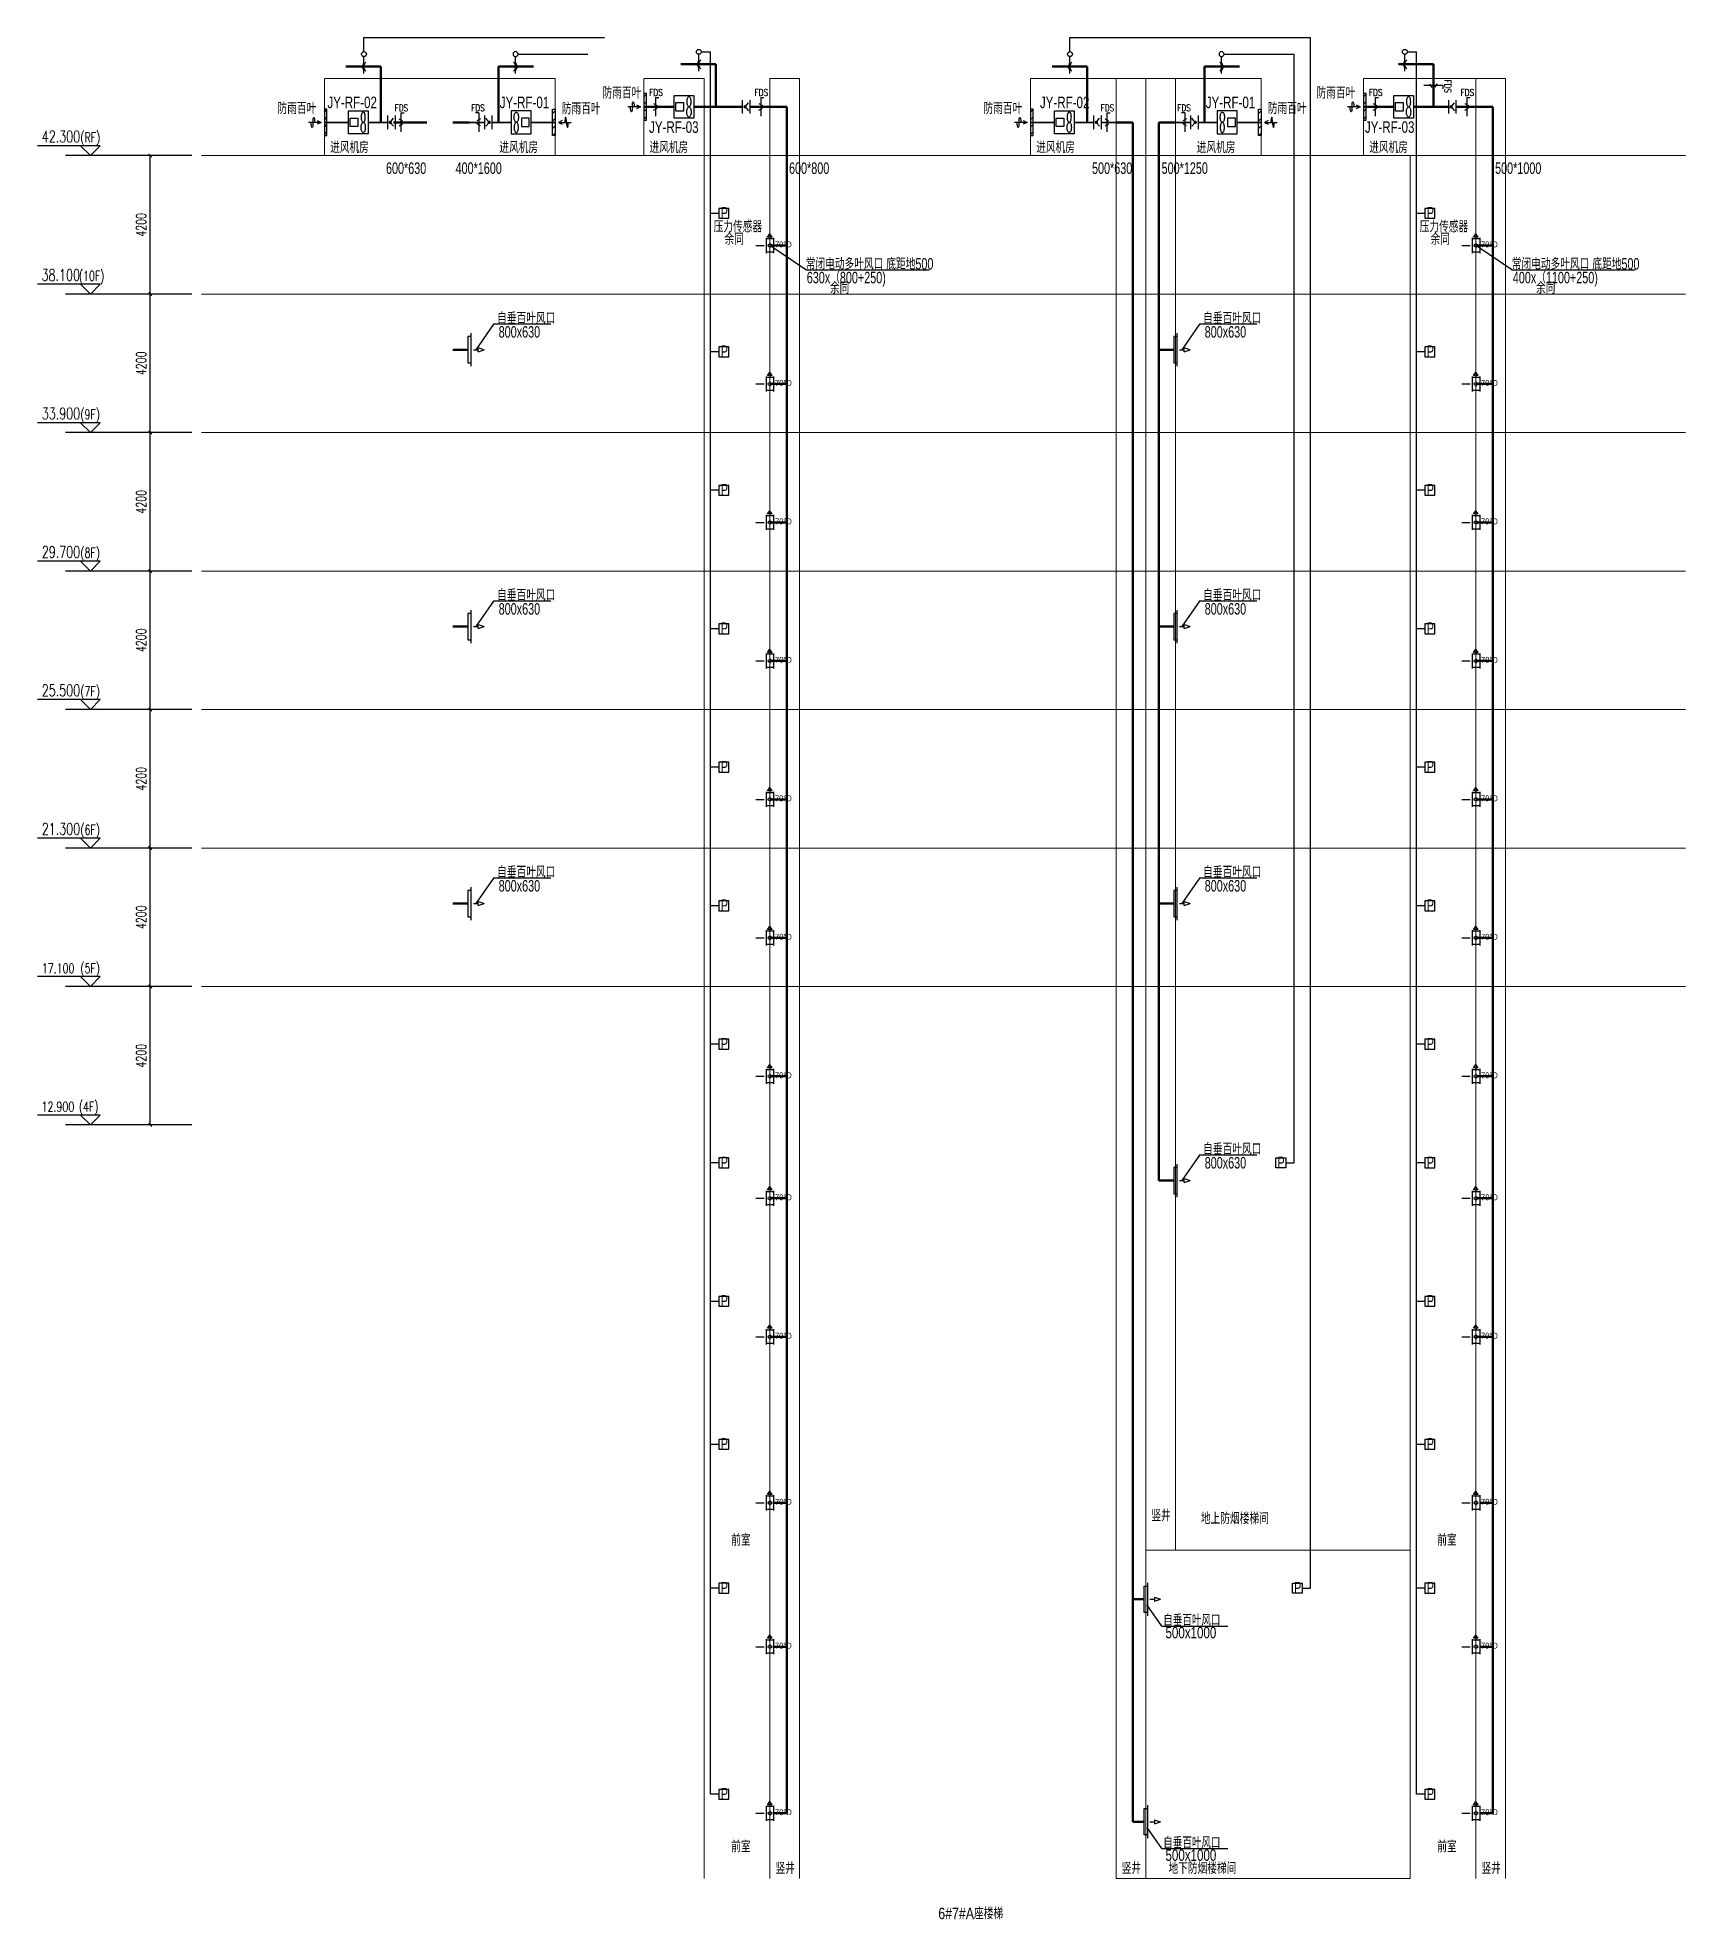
# Model space of a CAD drawing. Extents: x -777745 to 647905, y -207485 to 303235.
# Drawn here: x -426598 to -376623, y -1875 to 55198 of the extents above; entities that cross this region are included whole.
import ezdxf
from ezdxf.enums import TextEntityAlignment as Align

# ---------------------------------------------------------------- set-up
doc = ezdxf.new("R2010")
doc.units = 0
doc.header["$LTSCALE"] = 1000
doc.layers.get('0').update_dxf_attribs({"linetype": 'CONTINUOUS'})
doc.layers.get('Defpoints').update_dxf_attribs({"linetype": 'CONTINUOUS'})
for name, color, linetype in [('00AC-风口及标注-61', 61, 'CONTINUOUS'), ('DIM_ELEV', 3, 'CONTINUOUS'), ('DUCT-加压送风标注', 3, 'CONTINUOUS'), ('DUCT-加压送风管单线', 1, 'CONTINUOUS'), ('DUCT-加压送风风口', 7, 'CONTINUOUS'), ('H-DUCT-新风标注', 3, 'CONTINUOUS'), ('H-DUCT-阀门', 2, 'CONTINUOUS'), ('H-DUCT-风口', 61, 'CONTINUOUS'), ('H-设备', 131, 'CONTINUOUS'), ('PUB_DIM', 7, 'CONTINUOUS')]:
    doc.layers.add(name, color=color, linetype=linetype)
doc.layers.add('H-辅助', color=7, linetype='CONTINUOUS', lineweight=20)
doc.layers.add('暖通-新风-标注', color=3, linetype='CONTINUOUS', lineweight=25)
doc.styles.add('_TCH_DIM', font='SIMPLEX', dxfattribs={"bigfont": 'GBCBIG'})
doc.styles.add('_TCH_DIM_T3', font='SIMPLEX', dxfattribs={"width": 0.705882, "bigfont": 'GBCBIG'})
doc.styles.add('GB-100', font='ROS', dxfattribs={"width": 0.8, "height": 300, "bigfont": 'JD'})
doc.styles.add('romans', font='romans', dxfattribs={"width": 0.7})
doc.styles.get("Standard").update_dxf_attribs({"font": 'ros.shx', "width": 0.8, "bigfont": 'jd.shx'})
doc.dimstyles.new('_TCH_ARCH&&100', dxfattribs={"dimtxt": 297.5, "dimasz": 100, "dimexe": 250, "dimexo": 300, "dimgap": 126.25, "dimtad": 1, "dimdec": 0, "dimzin": 0, "dimdsep": 46, "dimtxsty": '_TCH_DIM_T3', "dimblk": 'ARCHTICK', "dimcen": 0.09, "dimclrt": 7, "dimazin": 2, "dimtfac": 1, "dimtdec": 0, "dimtix": 1, "dimtmove": 2, "dimatfit": 3, "dimfxl": 1, "dimtolj": 1, "dimtzin": 0, "dimarcsym": 0})
pattern_1 = [(45, (-257625.68, 466677.76), (-112.2532, 112.2532), [])]
pattern_2 = [(45, (-236212, 466677.76), (-112.2532, 112.2532), [])]

msp = doc.modelspace()

# ---------------------------------------------------------------- texts
at = {"layer": 'DIM_ELEV', "color": 7, "style": '_TCH_DIM', "width": 0.705882}
for s, height, p in [('42.300', 350, (-426471.5, 52023.5)), ('(RF)', 297.5, (-425301.5, 52023.5)), ('38.100', 350, (-426477.5, 47823.5)), ('(10F)', 297.5, (-425347.5, 47823.5)), ('33.900', 350, (-426471.5, 43623.5)), ('(9F)', 297.5, (-425301.5, 43623.5)), ('29.700', 350, (-426471.5, 39423.5)), ('(8F)', 297.5, (-425301.5, 39423.5)), ('25.500', 350, (-426471.5, 35223.5)), ('(7F)', 297.5, (-425301.5, 35223.5)), ('21.300', 350, (-426471.5, 31023.5)), ('(6F)', 297.5, (-425301.5, 31023.5)), ('17.100', 297.5, (-426471.5, 26823.5)), ('(5F)', 297.5, (-425301.5, 26823.5)), ('12.900', 297.5, (-426477.5, 22623.5)), ('(4F)', 297.5, (-425347.5, 22623.5))]:
    msp.add_text(s, height=height, dxfattribs=at).set_placement(p)
at = {"layer": 'DUCT-加压送风标注', "color": 7, "width": 0.7}
for s, p in [('600*630', (-416032, 51063.4)), ('400*1600', (-413921.7, 51063.4)), ('600*800', (-403808, 51063.4)), ('500*630', (-394618.4, 51063.4)), ('500*1250', (-392508, 51063.4)), ('500*1000', (-382394.3, 51063.4)), ('常闭电动多叶风口 底距地500', (-403300.9, 48162.7)), ('常闭电动多叶风口 底距地500', (-381887.3, 48162.7)), ('630x（800+250)', (-403270.1, 47745.7)), ('400x（1100+250)', (-381856.5, 47745.7)), ('余同', (-402567.8, 47433.2)), ('余同', (-381154.1, 47433.2))]:
    msp.add_text(s, height=350, dxfattribs=at).set_placement(p)
for s, p in [('自垂百叶风口', (-412661.1, 46514.9)), ('自垂百叶风口', (-391247.4, 46514.9)), ('800x630', (-412614.1, 46097.9)), ('800x630', (-391200.4, 46097.9)), ('自垂百叶风口', (-412661.1, 38114.9)), ('自垂百叶风口', (-391247.4, 38114.9)), ('800x630', (-412614.1, 37697.9)), ('800x630', (-391200.4, 37697.9)), ('自垂百叶风口', (-412661.1, 29714.9)), ('自垂百叶风口', (-391247.4, 29714.9)), ('800x630', (-412614.1, 29297.9)), ('800x630', (-391200.4, 29297.9)), ('自垂百叶风口', (-391247.4, 21314.9)), ('800x630', (-391200.4, 20897.9))]:
    msp.add_text(s, height=350, rotation=360, dxfattribs=at).set_placement(p)
at = {"layer": 'H-DUCT-新风标注', "style": 'GB-100', "width": 0.75}
for s, p in [('JY-RF-02', (-417808.8, 53058.5)), ('JY-RF-01', (-412582.4, 53058.5)), ('JY-RF-02', (-396199.1, 53058.5)), ('JY-RF-01', (-391168.7, 53058.5)), ('JY-RF-03', (-408053.8, 52309.7)), ('JY-RF-03', (-386341.8, 52309.7)), ('自垂百叶风口', (-392457.9, 7024.7)), ('500x1000', (-392391.1, 6648)), ('自垂百叶风口', (-392457.9, 274.7)), ('500x1000', (-392391.1, -102))]:
    msp.add_text(s, height=350, dxfattribs=at).set_placement(p)
at = {"layer": 'H-DUCT-阀门', "width": 0.7}
for s, p in [('压力传感器', (-406093.8, 49291.9)), ('P', (-405879.8, 49711.3)), ('压力传感器', (-384680.1, 49291.9)), ('P', (-384466.1, 49711.3)), ('余同', (-405765.3, 48913.9)), ('余同', (-384351.6, 48913.9)), ('P', (-405879.8, 45511.3)), ('P', (-384466.1, 45511.3)), ('P', (-405879.8, 41311.3)), ('P', (-384466.1, 41311.3)), ('P', (-405879.8, 37111.3)), ('P', (-384466.1, 37111.3)), ('P', (-405879.8, 32911.3)), ('P', (-384466.1, 32911.3)), ('P', (-405879.8, 28711.3)), ('P', (-384466.1, 28711.3)), ('P', (-405879.8, 24511.3)), ('P', (-384466.1, 24511.3)), ('P', (-405879.8, 20911.3)), ('P', (-388991.7, 20911.3)), ('P', (-384466.1, 20911.3)), ('P', (-405879.8, 16711.3)), ('P', (-384466.1, 16711.3)), ('P', (-405879.8, 12374.2)), ('P', (-384466.1, 12374.2)), ('P', (-405879.8, 8011.3)), ('P', (-388491.7, 8011.3)), ('P', (-384466.1, 8011.3)), ('P', (-405879.8, 1761.3)), ('P', (-384466.1, 1761.3))]:
    msp.add_text(s, height=350, dxfattribs=at).set_placement(p)
at = {"layer": 'H-辅助', "style": 'GB-100', "width": 0.8}
for s, p in [('防雨百叶', (-409464.1, 53347.9)), ('防雨百叶', (-387809.4, 53347.9)), ('防雨百叶', (-419323.1, 52877.5)), ('防雨百叶', (-410701.3, 52870.7)), ('防雨百叶', (-397909.4, 52877.5)), ('防雨百叶', (-389287.6, 52877.5)), ('进风机房', (-417727.8, 51693.6)), ('进风机房', (-412594.2, 51693.6)), ('进风机房', (-408040.7, 51693.6)), ('进风机房', (-396314.1, 51693.6)), ('进风机房', (-391444.7, 51693.6)), ('进风机房', (-386214.1, 51693.6)), ('竖井', (-392819.7, 10197.5)), ('地上防烟楼梯间', (-391315.8, 10110.5)), ('前室', (-405560.2, 9455.7)), ('前室', (-384146.5, 9455.7)), ('前室', (-405560.2, 160.5)), ('前室', (-384146.5, 160.5)), ('竖井', (-404218.5, -498.5)), ('竖井', (-393719.7, -498.5)), ('地下防烟楼梯间', (-392299.6, -498.5)), ('竖井', (-382804.8, -498.5)), ('6#7#A座楼梯', (-399280.6, -1870.2))]:
    msp.add_text(s, height=350, dxfattribs=at).set_placement(p)

# ---------------------------------------------------------------- blocks, each defined once
blk = doc.blocks.new('_ArchTick')
at = {"color": 0, "linetype": 'ByBlock', "const_width": 0.4}
blk.add_lwpolyline([(-0.5, -0.5), (0.5, 0.5)], dxfattribs=at)
blk = doc.blocks.new('*D172')
at = {"layer": 'Defpoints', "color": 0, "transparency": 16777216}
for p in [(-423182, 26419), (-421625, 26419), (-421625, 22219)]:
    blk.add_point(p, dxfattribs=at)
at = {"layer": 'PUB_DIM', "color": 0, "lineweight": -2, "transparency": 16777216}
for p, q in [((-421925, 26419), (-423432, 26419)), ((-423182, 22219), (-423182, 26419)), ((-421925, 22219), (-423432, 22219))]:
    blk.add_line(p, q, dxfattribs=at)
at = {"layer": 'PUB_DIM', "color": 0, "lineweight": -2, "transparency": 16777216, "xscale": 100, "yscale": 100, "zscale": 100}
for p, rotation in [((-423182, 26419), 90), ((-423182, 22219), 270)]:
    blk.add_blockref('_ArchTick', p, dxfattribs=dict(at, rotation=rotation))
at = {"layer": 'PUB_DIM', "color": 7, "transparency": 16777216, "insert": (-423457, 24319), "char_height": 297.5, "attachment_point": 5, "rotation": 90, "style": '_TCH_DIM_T3'}
blk.add_mtext('\\A1;4200', dxfattribs=at)
blk = doc.blocks.new('fengji')
at = {"layer": 'H-设备'}
for points in [[(715, 346), (715, -346), (113, -346), (113, 346)], [(403, -128), (167, -128), (167, 128), (403, 128)]]:
    blk.add_lwpolyline(points, close=True, dxfattribs=at)
for points in [[(563, 311, 0.199085), (542, 302, 0.098442), (517, 265, 0.05569), (504, 219, 0.04245), (499, 156, 0.04245), (504, 92, 0.05569), (517, 46, 0.098442), (542, 9, 0.199085), (563, 0, 0.199085), (584, 9, 0.098442), (608, 46, 0.05569), (622, 92, 0.04245), (627, 156, 0.04245), (622, 219, 0.05569), (608, 266, 0.098442), (584, 302, 0.199085)], [(563, 311, 0.199085), (542, 302, 0.098442), (517, 265, 0.05569), (504, 219, 0.04245), (499, 156, 0.04245), (504, 92, 0.05569), (517, 46, 0.098442), (542, 9, 0.199085), (563, 0, 0.199085), (584, 9, 0.098442), (608, 46, 0.05569), (622, 92, 0.04245), (627, 156, 0.04245), (622, 219, 0.05569), (608, 266, 0.098442), (584, 302, 0.199085)], [(563, -311, -0.199085), (542, -302, -0.098442), (518, -265, -0.05569), (504, -219, -0.04245), (499, -156, -0.04245), (504, -92, -0.05569), (518, -46, -0.098442), (542, -9, -0.199085), (563, 0, -0.199085), (584, -9, -0.098442), (608, -46, -0.05569), (622, -92, -0.04245), (627, -155, -0.04245), (622, -219, -0.05569), (609, -265, -0.098442), (584, -302, -0.199085)], [(563, -311, -0.199085), (542, -302, -0.098442), (518, -265, -0.05569), (504, -219, -0.04245), (499, -156, -0.04245), (504, -92, -0.05569), (518, -46, -0.098442), (542, -9, -0.199085), (563, 0, -0.199085), (584, -9, -0.098442), (608, -46, -0.05569), (622, -92, -0.04245), (627, -155, -0.04245), (622, -219, -0.05569), (609, -265, -0.098442), (584, -302, -0.199085)]]:
    blk.add_lwpolyline(points, format="xyb", close=True, dxfattribs=at)
blk = doc.blocks.new('OAPBJ048')
at = {"color": 0, "linetype": 'ByBlock', "lineweight": -2}
for p, q in [((-125, 65), (-50, -65)), ((125, 65), (50, -65))]:
    blk.add_line(p, q, dxfattribs=at)
blk = doc.blocks.new('FFM')
at = {"layer": 'H-DUCT-阀门', "linetype": 'ByBlock', "lineweight": -2}
for p, q in [((-163, 0), (177, 0)), ((0, 350), (0, -350)), ((0, 350), (121, 350))]:
    blk.add_line(p, q, dxfattribs=at)
at = {"layer": 'H-DUCT-阀门', "linetype": 'ByBlock', "lineweight": -2, "rotation": 90}
blk.add_blockref('OAPBJ048', (0, 0), dxfattribs=at)
at = {"layer": 'H-DUCT-阀门', "linetype": 'ByBlock', "lineweight": -2, "style": 'romans', "width": 0.8}
blk.add_attdef('FD', text='', height=200, dxfattribs=at).set_placement((462, 649), align=Align.MIDDLE_CENTER)
blk = doc.blocks.new('tiaojie')
at = {"layer": 'H-DUCT-阀门'}
for p, q in [((-57, 25), (57, 138)), ((0, -206), (0, 304)), ((-57, -26), (57, -139))]:
    blk.add_line(p, q, dxfattribs=at)
at = {"layer": 'H-DUCT-阀门', "const_width": 40}
for points in [[(-20, 81, 1), (20, 81, 1)], [(-20, -83, 1), (20, -83, 1)]]:
    blk.add_lwpolyline(points, format="xyb", close=True, dxfattribs=at)
at = {"layer": 'H-DUCT-阀门'}
blk.add_circle((0, 379), 75, dxfattribs=at)
blk = doc.blocks.new('*D178')
at = {"layer": 'Defpoints', "color": 0, "transparency": 16777216}
for p in [(-423182, 30619), (-421625, 30619), (-421625, 26419)]:
    blk.add_point(p, dxfattribs=at)
at = {"layer": 'PUB_DIM', "color": 0, "lineweight": -2, "transparency": 16777216}
for p, q in [((-421925, 30619), (-423432, 30619)), ((-423182, 26419), (-423182, 30619)), ((-421925, 26419), (-423432, 26419))]:
    blk.add_line(p, q, dxfattribs=at)
at = {"layer": 'PUB_DIM', "color": 0, "lineweight": -2, "transparency": 16777216, "xscale": 100, "yscale": 100, "zscale": 100}
for p, rotation in [((-423182, 30619), 90), ((-423182, 26419), 270)]:
    blk.add_blockref('_ArchTick', p, dxfattribs=dict(at, rotation=rotation))
at = {"layer": 'PUB_DIM', "color": 7, "transparency": 16777216, "insert": (-423457, 28519), "char_height": 297.5, "attachment_point": 5, "rotation": 90, "style": '_TCH_DIM_T3'}
blk.add_mtext('\\A1;4200', dxfattribs=at)
blk = doc.blocks.new('*D179')
at = {"layer": 'Defpoints', "color": 0, "transparency": 16777216}
for p in [(-423182, 34819), (-421625, 34819), (-421625, 30619)]:
    blk.add_point(p, dxfattribs=at)
at = {"layer": 'PUB_DIM', "color": 0, "lineweight": -2, "transparency": 16777216}
for p, q in [((-421925, 34819), (-423432, 34819)), ((-423182, 30619), (-423182, 34819)), ((-421925, 30619), (-423432, 30619))]:
    blk.add_line(p, q, dxfattribs=at)
at = {"layer": 'PUB_DIM', "color": 0, "lineweight": -2, "transparency": 16777216, "xscale": 100, "yscale": 100, "zscale": 100}
for p, rotation in [((-423182, 34819), 90), ((-423182, 30619), 270)]:
    blk.add_blockref('_ArchTick', p, dxfattribs=dict(at, rotation=rotation))
at = {"layer": 'PUB_DIM', "color": 7, "transparency": 16777216, "insert": (-423457, 32719), "char_height": 297.5, "attachment_point": 5, "rotation": 90, "style": '_TCH_DIM_T3'}
blk.add_mtext('\\A1;4200', dxfattribs=at)
blk = doc.blocks.new('*D180')
at = {"layer": 'Defpoints', "color": 0, "transparency": 16777216}
for p in [(-423182, 39019), (-421625, 39019), (-421625, 34819)]:
    blk.add_point(p, dxfattribs=at)
at = {"layer": 'PUB_DIM', "color": 0, "lineweight": -2, "transparency": 16777216}
for p, q in [((-421925, 39019), (-423432, 39019)), ((-423182, 34819), (-423182, 39019)), ((-421925, 34819), (-423432, 34819))]:
    blk.add_line(p, q, dxfattribs=at)
at = {"layer": 'PUB_DIM', "color": 0, "lineweight": -2, "transparency": 16777216, "xscale": 100, "yscale": 100, "zscale": 100}
for p, rotation in [((-423182, 39019), 90), ((-423182, 34819), 270)]:
    blk.add_blockref('_ArchTick', p, dxfattribs=dict(at, rotation=rotation))
at = {"layer": 'PUB_DIM', "color": 7, "transparency": 16777216, "insert": (-423457, 36919), "char_height": 297.5, "attachment_point": 5, "rotation": 90, "style": '_TCH_DIM_T3'}
blk.add_mtext('\\A1;4200', dxfattribs=at)
blk = doc.blocks.new('*D181')
at = {"layer": 'Defpoints', "color": 0, "transparency": 16777216}
for p in [(-423182, 43219), (-421625, 43219), (-421625, 39019)]:
    blk.add_point(p, dxfattribs=at)
at = {"layer": 'PUB_DIM', "color": 0, "lineweight": -2, "transparency": 16777216}
for p, q in [((-421925, 43219), (-423432, 43219)), ((-423182, 39019), (-423182, 43219)), ((-421925, 39019), (-423432, 39019))]:
    blk.add_line(p, q, dxfattribs=at)
at = {"layer": 'PUB_DIM', "color": 0, "lineweight": -2, "transparency": 16777216, "xscale": 100, "yscale": 100, "zscale": 100}
for p, rotation in [((-423182, 43219), 90), ((-423182, 39019), 270)]:
    blk.add_blockref('_ArchTick', p, dxfattribs=dict(at, rotation=rotation))
at = {"layer": 'PUB_DIM', "color": 7, "transparency": 16777216, "insert": (-423457, 41119), "char_height": 297.5, "attachment_point": 5, "rotation": 90, "style": '_TCH_DIM_T3'}
blk.add_mtext('\\A1;4200', dxfattribs=at)
blk = doc.blocks.new('*D182')
at = {"layer": 'Defpoints', "color": 0, "transparency": 16777216}
for p in [(-423182, 47419), (-421625, 47419), (-421625, 43219)]:
    blk.add_point(p, dxfattribs=at)
at = {"layer": 'PUB_DIM', "color": 0, "lineweight": -2, "transparency": 16777216}
for p, q in [((-421925, 47419), (-423432, 47419)), ((-423182, 43219), (-423182, 47419)), ((-421925, 43219), (-423432, 43219))]:
    blk.add_line(p, q, dxfattribs=at)
at = {"layer": 'PUB_DIM', "color": 0, "lineweight": -2, "transparency": 16777216, "xscale": 100, "yscale": 100, "zscale": 100}
for p, rotation in [((-423182, 47419), 90), ((-423182, 43219), 270)]:
    blk.add_blockref('_ArchTick', p, dxfattribs=dict(at, rotation=rotation))
at = {"layer": 'PUB_DIM', "color": 7, "transparency": 16777216, "insert": (-423457, 45319), "char_height": 297.5, "attachment_point": 5, "rotation": 90, "style": '_TCH_DIM_T3'}
blk.add_mtext('\\A1;4200', dxfattribs=at)
blk = doc.blocks.new('*D183')
at = {"layer": 'Defpoints', "color": 0, "transparency": 16777216}
for p in [(-423182, 51619), (-421625, 51619), (-421625, 47419)]:
    blk.add_point(p, dxfattribs=at)
at = {"layer": 'PUB_DIM', "color": 0, "lineweight": -2, "transparency": 16777216}
for p, q in [((-421925, 51619), (-423432, 51619)), ((-423182, 47419), (-423182, 51619)), ((-421925, 47419), (-423432, 47419))]:
    blk.add_line(p, q, dxfattribs=at)
at = {"layer": 'PUB_DIM', "color": 0, "lineweight": -2, "transparency": 16777216, "xscale": 100, "yscale": 100, "zscale": 100}
for p, rotation in [((-423182, 51619), 90), ((-423182, 47419), 270)]:
    blk.add_blockref('_ArchTick', p, dxfattribs=dict(at, rotation=rotation))
at = {"layer": 'PUB_DIM', "color": 7, "transparency": 16777216, "insert": (-423457, 49519), "char_height": 297.5, "attachment_point": 5, "rotation": 90, "style": '_TCH_DIM_T3'}
blk.add_mtext('\\A1;4200', dxfattribs=at)
blk = doc.blocks.new('_ARROW')
blk.add_solid([(0, 0), (-1, 0.1), (-1, -0.1)])
blk = doc.blocks.new('A$C2AB53CED')
at = {"layer": 'H-DUCT-阀门'}
for p, q in [((625, 26), (696, 149)), ((767, 26), (625, 26)), ((767, 26), (696, 149)), ((696, 26), (696, -45)), ((584, -9), (584, -581)), ((809, -45), (584, -45)), ((809, -545), (584, -545)), ((696, -197), (696, -392)), ((809, -9), (809, -581))]:
    blk.add_line(p, q, dxfattribs=at)
at = {"layer": 'H-DUCT-阀门', "const_width": 26.3}
blk.add_lwpolyline([(584, -7), (584, -582)], dxfattribs=at)
at = {"layer": 'H-DUCT-阀门'}
blk.add_lwpolyline([(267, -295), (524, -295)], dxfattribs=at)
blk.add_circle((696, -295), 58.3, dxfattribs=at)
at = {"layer": 'H-DUCT-阀门', "extrusion": (0, 0, -1), "xscale": 144.0000000037253, "yscale": 144.0000000037253, "zscale": -144.0000000037253}
blk.add_blockref('_ARROW', (-267, -295), dxfattribs=at)
blk.add_blockref('_ARROW', (-267, -295), dxfattribs=at)
blk.add_blockref('_ARROW', (-267, -295), dxfattribs=at)
at = {"layer": 'H-DUCT-阀门', "width": 0.7}
blk.add_text('70%%DD', height=225, dxfattribs=at).set_placement((848, -368))
blk = doc.blocks.new('$风口$00000098')
for p, q in [((0, 0), (-100, 0)), ((0, 200), (100, 200)), ((0, -200), (0, 200)), ((100, 250), (100, -250)), ((172, 0), (315, 0)), ((315, 31), (500, 0)), ((315, 31), (315, -31)), ((315, -31), (500, 0)), ((100, -200), (0, -200))]:
    blk.add_line(p, q)

# ---------------------------------------------------------------- dimensions: what is measured, and where the dimension line sits
at = {"layer": 'PUB_DIM', "color": 0}
for p1, p2, picture, middle in [((-421625.2, 47418.5), (-421625.2, 51618.5), '*D183', (-423457.3, 49518.5)), ((-421625.2, 43218.5), (-421625.2, 47418.5), '*D182', (-423457.3, 45318.5)), ((-421625.2, 39018.5), (-421625.2, 43218.5), '*D181', (-423457.3, 41118.5)), ((-421625.2, 34818.5), (-421625.2, 39018.5), '*D180', (-423457.3, 36918.5)), ((-421625.2, 30618.5), (-421625.2, 34818.5), '*D179', (-423457.3, 32718.5)), ((-421625.2, 26418.5), (-421625.2, 30618.5), '*D178', (-423457.3, 28518.5)), ((-421625.2, 22218.5), (-421625.2, 26418.5), '*D172', (-423457.3, 24318.5))]:
    dim = msp.add_aligned_dim(p1=p1, p2=p2, distance=1557.2, dimstyle='_TCH_ARCH&&100', dxfattribs=at)
    dim.commit()
    dim.dimension.update_dxf_attribs({"geometry": picture, "text_midpoint": middle})

# ---------------------------------------------------------------- hatches: boundary and pattern name
at = {"layer": '暖通-新风-标注'}
h = msp.add_hatch(dxfattribs=at)
h.set_pattern_fill('ANSI31', color=256, scale=100, style=0)
h.set_pattern_definition([(45, (-247938.62, 467148.15), (-112.2532, 112.2532), [])])
h.paths.add_polyline_path([(-408214.9, 52698.9), (-408134.9, 52698.9), (-408134.9, 53498.9), (-408214.9, 53498.9)])
h = msp.add_hatch(dxfattribs=at)
h.set_pattern_fill('ANSI31', color=256, scale=100, style=0)
h.set_pattern_definition([(45, (-226112, 467148.15), (-112.2532, 112.2532), [])])
h.paths.add_polyline_path([(-386388.3, 52698.9), (-386308.3, 52698.9), (-386308.3, 53498.9), (-386388.3, 53498.9)])
h = msp.add_hatch(dxfattribs=at)
h.set_pattern_fill('ANSI31', color=256, scale=100, style=0)
h.set_pattern_definition(pattern_1)
h.paths.add_polyline_path([(-417902, 52228.5), (-417822, 52228.5), (-417822, 53028.5), (-417902, 53028.5)])
h = msp.add_hatch(dxfattribs=at)
h.set_pattern_fill('ANSI31', color=256, scale=100, style=0)
h.set_pattern_definition(pattern_1)
h.paths.add_polyline_path([(-410901.8, 52228.5), (-410981.8, 52228.5), (-410981.8, 53028.5), (-410901.8, 53028.5)])
h = msp.add_hatch(dxfattribs=at)
h.set_pattern_fill('ANSI31', color=256, scale=100, style=0)
h.set_pattern_definition(pattern_2)
h.paths.add_polyline_path([(-396488.3, 52228.5), (-396408.3, 52228.5), (-396408.3, 53028.5), (-396488.3, 53028.5)])
h = msp.add_hatch(dxfattribs=at)
h.set_pattern_fill('ANSI31', color=256, scale=100, style=0)
h.set_pattern_definition(pattern_2)
h.paths.add_polyline_path([(-389488.1, 52228.5), (-389568.1, 52228.5), (-389568.1, 53028.5), (-389488.1, 53028.5)])

# ---------------------------------------------------------------- linework, layer by layer
at = {"layer": 'DIM_ELEV', "color": 0}
for p, q in [((-424697.5, 51918.5), (-426597.5, 51918.5)), ((-424997.5, 51618.5), (-425297.5, 51918.5)), ((-424997.5, 51618.5), (-424697.5, 51918.5)), ((-424697.5, 47718.5), (-426597.5, 47718.5)), ((-424997.5, 47418.5), (-425297.5, 47718.5)), ((-424997.5, 47418.5), (-424697.5, 47718.5)), ((-424697.5, 43518.5), (-426597.5, 43518.5)), ((-424997.5, 43218.5), (-425297.5, 43518.5)), ((-424997.5, 43218.5), (-424697.5, 43518.5)), ((-424697.5, 39318.5), (-426597.5, 39318.5)), ((-424997.5, 39018.5), (-425297.5, 39318.5)), ((-424997.5, 39018.5), (-424697.5, 39318.5)), ((-424697.5, 35118.5), (-426597.5, 35118.5)), ((-424997.5, 34818.5), (-425297.5, 35118.5)), ((-424997.5, 34818.5), (-424697.5, 35118.5)), ((-424697.5, 30918.5), (-426597.5, 30918.5)), ((-424997.5, 30618.5), (-425297.5, 30918.5)), ((-424997.5, 30618.5), (-424697.5, 30918.5)), ((-424697.5, 26718.5), (-426597.5, 26718.5)), ((-424997.5, 26418.5), (-425297.5, 26718.5)), ((-424997.5, 26418.5), (-424697.5, 26718.5)), ((-424697.5, 22518.5), (-426597.5, 22518.5)), ((-424997.5, 22218.5), (-425297.5, 22518.5)), ((-424997.5, 22218.5), (-424697.5, 22518.5))]:
    msp.add_line(p, q, dxfattribs=at)
at = {"layer": 'DIM_ELEV', "color": 3}
for p, q in [((-422385.5, 51618.5), (-425747.5, 51618.5)), ((-422385.5, 47418.5), (-425747.5, 47418.5)), ((-422385.5, 43218.5), (-425747.5, 43218.5)), ((-422385.5, 39018.5), (-425747.5, 39018.5)), ((-422385.5, 34818.5), (-425747.5, 34818.5)), ((-422385.5, 30618.5), (-425747.5, 30618.5)), ((-422385.5, 26418.5), (-425747.5, 26418.5)), ((-422385.5, 22218.5), (-425747.5, 22218.5))]:
    msp.add_line(p, q, dxfattribs=at)
at = {"layer": 'DUCT-加压送风标注'}
for p, q in [((-403297.1, 48151.1), (-404386.9, 48894.6)), ((-381883.5, 48151.1), (-382973.3, 48894.6)), ((-403297.1, 48151.1), (-399555.3, 48151.1)), ((-381883.5, 48151.1), (-378141.6, 48151.1)), ((-412774.6, 46503.3), (-413308.5, 45733.8)), ((-411036, 46503.3), (-412774.6, 46503.3)), ((-391360.9, 46503.3), (-391894.8, 45733.8)), ((-389622.3, 46503.3), (-391360.9, 46503.3)), ((-412774.6, 38103.3), (-413308.5, 37333.8)), ((-411036, 38103.3), (-412774.6, 38103.3)), ((-391360.9, 38103.3), (-391894.8, 37333.8)), ((-389622.3, 38103.3), (-391360.9, 38103.3)), ((-412774.6, 29703.3), (-413308.5, 28933.8)), ((-411036, 29703.3), (-412774.6, 29703.3)), ((-391360.9, 29703.3), (-391894.8, 28933.8)), ((-389622.3, 29703.3), (-391360.9, 29703.3)), ((-391360.9, 21303.3), (-391894.8, 20533.8)), ((-389622.3, 21303.3), (-391360.9, 21303.3))]:
    msp.add_line(p, q, dxfattribs=at)
at = {"layer": 'DUCT-加压送风管单线', "lineweight": 50}
for p, q in [((-416184, 54318.6), (-417245.1, 54318.6)), ((-416184, 52628.5), (-416184, 54318.6)), ((-412619.7, 54318.6), (-411558.7, 54318.6)), ((-412619.7, 52628.5), (-412619.7, 54318.6)), ((-406025.3, 54388.9), (-407086.3, 54388.9)), ((-406025.3, 53098.9), (-406025.3, 54388.9)), ((-394770.3, 54318.6), (-395831.4, 54318.6)), ((-394770.3, 52628.5), (-394770.3, 54318.6)), ((-391206, 54318.6), (-390145, 54318.6)), ((-391206, 52628.5), (-391206, 54318.6)), ((-384266.2, 54388.9), (-385327.2, 54388.9)), ((-384266.2, 53098.9), (-384266.2, 54388.9)), ((-408214.9, 53098.9), (-407294.2, 53098.9)), ((-405225, 53098.9), (-406691.5, 53098.9)), ((-404386.9, 53098.9), (-404995, 53098.9)), ((-404386.9, 53098.9), (-403879.5, 53098.9)), ((-403879.5, 53098.9), (-403879.5, 1344.6)), ((-386388.3, 53098.9), (-385467.5, 53098.9)), ((-383811.3, 53098.9), (-384864.9, 53098.9)), ((-382973.3, 53098.9), (-383581.3, 53098.9)), ((-382973.3, 53098.9), (-382465.8, 53098.9)), ((-382465.8, 53098.9), (-382465.8, 1344.6)), ((-415301.9, 52628.5), (-415809.3, 52628.5)), ((-415301.9, 52628.5), (-414794.4, 52628.5)), ((-413501.9, 52628.5), (-414009.3, 52628.5)), ((-393888.2, 52628.5), (-393380.7, 52628.5)), ((-393380.7, 52628.5), (-393380.7, 1084.8)), ((-392088.2, 52628.5), (-392595.7, 52628.5)), ((-392595.7, 52628.5), (-392595.7, 20533.8)), ((-404386.9, 48894.6), (-403879.5, 48894.6)), ((-382973.3, 48894.6), (-382465.8, 48894.6)), ((-413551.8, 45733.8), (-414009.3, 45733.8)), ((-392138.2, 45733.8), (-392595.7, 45733.8)), ((-404386.9, 44694.6), (-403879.5, 44694.6)), ((-382973.3, 44694.6), (-382465.8, 44694.6)), ((-404386.9, 40494.6), (-403879.5, 40494.6)), ((-382973.3, 40494.6), (-382465.8, 40494.6)), ((-413551.8, 37333.8), (-414009.3, 37333.8)), ((-392138.2, 37333.8), (-392595.7, 37333.8)), ((-404386.9, 36294.6), (-403879.5, 36294.6)), ((-382973.3, 36294.6), (-382465.8, 36294.6)), ((-404386.9, 32094.6), (-403879.5, 32094.6)), ((-382973.3, 32094.6), (-382465.8, 32094.6)), ((-413551.8, 28933.8), (-414009.3, 28933.8)), ((-392138.2, 28933.8), (-392595.7, 28933.8)), ((-404386.9, 27894.6), (-403879.5, 27894.6)), ((-382973.3, 27894.6), (-382465.8, 27894.6)), ((-404386.9, 23694.6), (-403879.5, 23694.6)), ((-382973.3, 23694.6), (-382465.8, 23694.6)), ((-404386.9, 19994.6), (-403879.5, 19994.6)), ((-392138.2, 20533.8), (-392595.7, 20533.8)), ((-382973.3, 19994.6), (-382465.8, 19994.6)), ((-404386.9, 15794.6), (-403879.5, 15794.6)), ((-382973.3, 15794.6), (-382465.8, 15794.6)), ((-404274.4, 10757.6), (-403879.5, 10757.6)), ((-382860.8, 10757.6), (-382465.8, 10757.6)), ((-393038.2, 7834.8, 2600), (-393380.7, 7834.8)), ((-404274.4, 6394.6), (-403879.5, 6394.6)), ((-382860.8, 6394.6), (-382465.8, 6394.6)), ((-404274.4, 1344.6), (-403879.5, 1344.6)), ((-382860.8, 1344.6), (-382465.8, 1344.6)), ((-393038.2, 1084.8, 2600), (-393380.7, 1084.8))]:
    msp.add_line(p, q, dxfattribs=at)
at = {"layer": 'DUCT-加压送风管单线', "lineweight": 35}
for p, q in [((-417902, 52628.5), (-417172.9, 52628.5)), ((-416570.3, 52628.5), (-415985.7, 52628.5)), ((-415755.7, 52628.5), (-415301.9, 52628.5)), ((-413048, 52628.5), (-413501.9, 52628.5)), ((-412233.5, 52628.5), (-412818, 52628.5)), ((-410901.8, 52628.5), (-411630.8, 52628.5)), ((-396488.3, 52628.5), (-395759.3, 52628.5)), ((-395156.6, 52628.5), (-394572.1, 52628.5)), ((-394342.1, 52628.5), (-393888.2, 52628.5)), ((-391634.3, 52628.5), (-392088.2, 52628.5)), ((-390819.8, 52628.5), (-391404.3, 52628.5)), ((-389488.1, 52628.5), (-390217.1, 52628.5))]:
    msp.add_line(p, q, dxfattribs=at)
at = {"layer": 'H-DUCT-新风标注'}
for p, q in [((-392504.4, 7019.6), (-392943.8, 7657.7)), ((-392504.4, 7019.6), (-390496.5, 7019.6)), ((-392504.4, 269.6), (-392943.8, 907.7)), ((-392504.4, 269.6), (-390496.5, 269.6))]:
    msp.add_line(p, q, dxfattribs=at)
at = {"layer": 'H-DUCT-阀门'}
for p, q in [((-416700.4, 54772.8), (-416700.4, 55197.8)), ((-395286.7, 54772.8), (-395286.7, 55197.8)), ((-390614.7, 54697.8), (-390334.9, 54697.8)), ((-405225, 53303.7), (-405225, 52894.1)), ((-405142.5, 53098.9), (-405040, 53220.8)), ((-405142.5, 53098.9), (-405040, 52979)), ((-404995, 53303.7), (-404995, 52894.1)), ((-383811.3, 53303.7), (-383811.3, 52894.1)), ((-383728.8, 53098.9), (-383626.3, 53220.8)), ((-383728.8, 53098.9), (-383626.3, 52979)), ((-383581.3, 53303.7), (-383581.3, 52894.1)), ((-415985.7, 52833.3), (-415985.7, 52423.7)), ((-415903.2, 52628.5), (-415800.8, 52750.4)), ((-415903.2, 52628.5), (-415800.8, 52508.6)), ((-415755.7, 52833.3), (-415755.7, 52423.7)), ((-413048, 52833.3), (-413048, 52423.7)), ((-412900.5, 52628.5), (-413003, 52750.4)), ((-412900.5, 52628.5), (-413003, 52508.6)), ((-412818, 52833.3), (-412818, 52423.7)), ((-394572.1, 52833.3), (-394572.1, 52423.7)), ((-394489.6, 52628.5), (-394387.1, 52750.4)), ((-394489.6, 52628.5), (-394387.1, 52508.6)), ((-394342.1, 52833.3), (-394342.1, 52423.7)), ((-391634.3, 52833.3), (-391634.3, 52423.7)), ((-391486.8, 52628.5), (-391589.3, 52750.4)), ((-391486.8, 52628.5), (-391589.3, 52508.6)), ((-391404.3, 52833.3), (-391404.3, 52423.7)), ((-405936.9, 49868.5), (-406186.9, 49868.5)), ((-384523.3, 49868.5), (-384773.3, 49868.5)), ((-405936.9, 45668.5), (-406186.9, 45668.5)), ((-384523.3, 45668.5), (-384773.3, 45668.5)), ((-405936.9, 41468.5), (-406186.9, 41468.5)), ((-384523.3, 41468.5), (-384773.3, 41468.5)), ((-405936.9, 37268.5), (-406186.9, 37268.5)), ((-384523.3, 37268.5), (-384773.3, 37268.5)), ((-405936.9, 33068.5), (-406186.9, 33068.5)), ((-384523.3, 33068.5), (-384773.3, 33068.5)), ((-405936.9, 28868.5), (-406186.9, 28868.5)), ((-384523.3, 28868.5), (-384773.3, 28868.5)), ((-405936.9, 24668.5), (-406186.9, 24668.5)), ((-384523.3, 24668.5), (-384773.3, 24668.5)), ((-405936.9, 21068.5), (-406186.9, 21068.5)), ((-388742, 21068.5), (-388492, 21068.5)), ((-384523.3, 21068.5), (-384773.3, 21068.5)), ((-405936.9, 16868.5), (-406186.9, 16868.5)), ((-384523.3, 16868.5), (-384773.3, 16868.5)), ((-405936.9, 12531.5), (-406186.9, 12531.5)), ((-384523.3, 12531.5), (-384773.3, 12531.5)), ((-405936.9, 8168.5), (-406186.9, 8168.5)), ((-388242, 8168.5), (-387992, 8168.5)), ((-384523.3, 8168.5), (-384773.3, 8168.5)), ((-405936.9, 1918.5), (-406186.9, 1918.5)), ((-384523.3, 1918.5), (-384773.3, 1918.5))]:
    msp.add_line(p, q, dxfattribs=at)
at = {"layer": 'H-DUCT-阀门', "lineweight": 30}
for p, q in [((-416700.4, 55197.8), (-409405.7, 55197.8)), ((-395286.7, 55197.8), (-387992, 55197.8)), ((-387992, 8168.5), (-387992, 55197.8)), ((-412028.3, 54697.8), (-409905.7, 54697.8)), ((-406466.7, 54768.2), (-406186.9, 54768.2)), ((-406186.9, 1918.5), (-406186.9, 54768.2)), ((-390614.7, 54697.8), (-388492, 54697.8)), ((-388492, 21068.5), (-388492, 54697.8)), ((-385053, 54768.2), (-384773.3, 54768.2)), ((-384773.3, 1918.5), (-384773.3, 54768.2))]:
    msp.add_line(p, q, dxfattribs=at)
at = {"layer": 'H-DUCT-阀门', "const_width": 50}
for points in [[(-405167.5, 53098.9, 1), (-405117.5, 53098.9, 1)], [(-383753.8, 53098.9, 1), (-383703.8, 53098.9, 1)], [(-415928.2, 52628.5, 1), (-415878.2, 52628.5, 1)], [(-412875.5, 52628.5, -1), (-412925.5, 52628.5, -1)], [(-394514.6, 52628.5, 1), (-394464.6, 52628.5, 1)], [(-391461.8, 52628.5, -1), (-391511.8, 52628.5, -1)]]:
    msp.add_lwpolyline(points, format="xyb", close=True, dxfattribs=at)
at = {"layer": 'H-DUCT-阀门'}
for points in [[(-405936.9, 49718.5), (-405636.9, 49718.5), (-405636.9, 50018.5), (-405936.9, 50018.5)], [(-384523.3, 49718.5), (-384223.3, 49718.5), (-384223.3, 50018.5), (-384523.3, 50018.5)], [(-405936.9, 45518.5), (-405636.9, 45518.5), (-405636.9, 45818.5), (-405936.9, 45818.5)], [(-384523.3, 45518.5), (-384223.3, 45518.5), (-384223.3, 45818.5), (-384523.3, 45818.5)], [(-405936.9, 41318.5), (-405636.9, 41318.5), (-405636.9, 41618.5), (-405936.9, 41618.5)], [(-384523.3, 41318.5), (-384223.3, 41318.5), (-384223.3, 41618.5), (-384523.3, 41618.5)], [(-405936.9, 37118.5), (-405636.9, 37118.5), (-405636.9, 37418.5), (-405936.9, 37418.5)], [(-384523.3, 37118.5), (-384223.3, 37118.5), (-384223.3, 37418.5), (-384523.3, 37418.5)], [(-405936.9, 32918.5), (-405636.9, 32918.5), (-405636.9, 33218.5), (-405936.9, 33218.5)], [(-384523.3, 32918.5), (-384223.3, 32918.5), (-384223.3, 33218.5), (-384523.3, 33218.5)], [(-405936.9, 28718.5), (-405636.9, 28718.5), (-405636.9, 29018.5), (-405936.9, 29018.5)], [(-384523.3, 28718.5), (-384223.3, 28718.5), (-384223.3, 29018.5), (-384523.3, 29018.5)], [(-405936.9, 24518.5), (-405636.9, 24518.5), (-405636.9, 24818.5), (-405936.9, 24818.5)], [(-384523.3, 24518.5), (-384223.3, 24518.5), (-384223.3, 24818.5), (-384523.3, 24818.5)], [(-405936.9, 20918.5), (-405636.9, 20918.5), (-405636.9, 21218.5), (-405936.9, 21218.5)], [(-388742, 20918.5), (-389042, 20918.5), (-389042, 21218.5), (-388742, 21218.5)], [(-384523.3, 20918.5), (-384223.3, 20918.5), (-384223.3, 21218.5), (-384523.3, 21218.5)], [(-405936.9, 16718.5), (-405636.9, 16718.5), (-405636.9, 17018.5), (-405936.9, 17018.5)], [(-384523.3, 16718.5), (-384223.3, 16718.5), (-384223.3, 17018.5), (-384523.3, 17018.5)], [(-405936.9, 12381.5), (-405636.9, 12381.5), (-405636.9, 12681.5), (-405936.9, 12681.5)], [(-384523.3, 12381.5), (-384223.3, 12381.5), (-384223.3, 12681.5), (-384523.3, 12681.5)], [(-405936.9, 8018.5), (-405636.9, 8018.5), (-405636.9, 8318.5), (-405936.9, 8318.5)], [(-388242, 8018.5), (-388542, 8018.5), (-388542, 8318.5), (-388242, 8318.5)], [(-384523.3, 8018.5), (-384223.3, 8018.5), (-384223.3, 8318.5), (-384523.3, 8318.5)], [(-405936.9, 1768.5), (-405636.9, 1768.5), (-405636.9, 2068.5), (-405936.9, 2068.5)], [(-384523.3, 1768.5), (-384223.3, 1768.5), (-384223.3, 2068.5), (-384523.3, 2068.5)]]:
    msp.add_lwpolyline(points, close=True, dxfattribs=at)
at = {"layer": 'H-DUCT-风口', "linetype": 'ByBlock', "lineweight": -2}
for p, q in [((-408314.9, 53098.9), (-408698.9, 53098.9)), ((-386488.3, 53098.9), (-386872.3, 53098.9)), ((-418002, 52628.5), (-418386, 52628.5)), ((-410801.8, 52628.5), (-410417.8, 52628.5)), ((-396588.3, 52628.5), (-396972.3, 52628.5)), ((-389388.1, 52628.5), (-389004.1, 52628.5))]:
    msp.add_line(p, q, dxfattribs=at)
for points in [[(-408430.1, 53156.5), (-408314.9, 53098.9), (-408430.1, 53041.3)], [(-386603.5, 53156.5), (-386488.3, 53098.9), (-386603.5, 53041.3)], [(-418117.2, 52686.1), (-418002, 52628.5), (-418117.2, 52570.9)], [(-410686.6, 52686.1), (-410801.8, 52628.5), (-410686.6, 52570.9)], [(-396703.5, 52686.1), (-396588.3, 52628.5), (-396703.5, 52570.9)], [(-389272.9, 52686.1), (-389388.1, 52628.5), (-389272.9, 52570.9)]]:
    msp.add_lwpolyline(points, dxfattribs=at)
at = {"layer": 'H-DUCT-风口', "linetype": 'ByBlock', "lineweight": -2, "extrusion": (0, 0, -1)}
for centre, major_axis in [((-408587.5, 53098.9), (0, -153.6)), ((-408533.8, 53098.9), (0, 153.6)), ((-386760.9, 53098.9), (0, -153.6)), ((-386707.2, 53098.9), (0, 153.6)), ((-418274.6, 52628.5), (0, -153.6)), ((-418220.9, 52628.5), (0, 153.6)), ((-396860.9, 52628.5), (0, -153.6)), ((-396807.2, 52628.5), (0, 153.6))]:
    msp.add_ellipse(centre, major_axis=major_axis, ratio=0.175, start_param=4.712389, end_param=7.8539816, dxfattribs=at)
at = {"layer": 'H-DUCT-风口', "linetype": 'ByBlock', "lineweight": -2}
for centre, major_axis in [((-410582.9, 52628.5), (0, 153.6)), ((-410529.1, 52628.5), (0, -153.6)), ((-389169.2, 52628.5), (0, 153.6)), ((-389115.5, 52628.5), (0, -153.6))]:
    msp.add_ellipse(centre, major_axis=major_axis, ratio=0.175, start_param=4.712389, end_param=7.8539816, dxfattribs=at)
at = {"layer": 'H-辅助', "color": 7}
for p, q in [((-417902, 53959), (-410901.8, 53959)), ((-417902, 53959), (-417902, 51618.5)), ((-417902, 53959), (-417902, 51618.5)), ((-415301.9, 53959), (-414401.9, 53959)), ((-413501.9, 53959), (-414401.9, 53959)), ((-410901.8, 53959), (-410901.8, 51618.5)), ((-410901.8, 53959), (-410901.8, 51618.5)), ((-408214.9, 53959), (-406386.9, 53959)), ((-408214.9, 53959), (-408214.9, 51618.5)), ((-408214.9, 53959), (-408214.9, 51618.5)), ((-406386.9, 51618.5), (-406386.9, 53959)), ((-404386.9, 53959), (-404386.9, -631.5)), ((-404386.9, 53959), (-403486.9, 53959)), ((-403486.9, 53959), (-403486.9, -631.5)), ((-396488.3, 53959), (-389488.1, 53959)), ((-396488.3, 53959), (-396488.3, 51618.5)), ((-396488.3, 53959), (-396488.3, 51618.5)), ((-393888.2, 53959), (-393888.2, -631.5)), ((-393888.2, 53959), (-392988.2, 53959)), ((-392988.2, 53959), (-392988.2, -631.5)), ((-392988.2, 53959), (-392988.2, -631.5)), ((-392088.2, 53959), (-392988.2, 53959)), ((-392088.2, 53959), (-392088.2, 9318.5)), ((-389488.1, 53959), (-389488.1, 51618.5)), ((-389488.1, 53959), (-389488.1, 51618.5)), ((-386388.3, 53959), (-382073.3, 53959)), ((-386388.3, 53959), (-386388.3, 51618.5)), ((-386388.3, 53959), (-386388.3, 51618.5)), ((-382973.3, 53959), (-382973.3, -631.5)), ((-382073.3, 53959), (-382073.3, -631.5)), ((-413501.9, 51618.5), (-407152.9, 51618.5)), ((-404386.9, 51618.5), (-408702, 51618.5)), ((-406386.9, 51618.5), (-406386.9, -631.5)), ((-392088.2, 51618.5), (-385739.2, 51618.5)), ((-382973.3, 51618.5), (-387288.3, 51618.5)), ((-384973.3, 51618.5), (-384973.3, -631.5)), ((-392988.2, 9318.5), (-392088.2, 9318.5)), ((-392088.2, 9318.5), (-384973.3, 9318.5)), ((-393888.2, -631.5), (-392988.2, -631.5)), ((-392988.2, -631.5), (-392088.2, -631.5)), ((-392088.2, -631.5), (-384973.3, -631.5))]:
    msp.add_line(p, q, dxfattribs=at)
at = {"layer": 'H-辅助'}
for p, q in [((-421625.2, 51618.5), (-376622.9, 51618.5)), ((-421625.2, 47418.5), (-376622.9, 47418.5)), ((-421625.2, 43218.5), (-376622.9, 43218.5)), ((-421625.2, 39018.5), (-376622.9, 39018.5)), ((-421625.2, 34818.5), (-376622.9, 34818.5)), ((-421625.2, 30618.5), (-376622.9, 30618.5)), ((-421625.2, 26418.5), (-376622.9, 26418.5))]:
    msp.add_line(p, q, dxfattribs=at)
at = {"layer": '暖通-新风-标注'}
for points in [[(-408214.9, 52698.9), (-408134.9, 52698.9), (-408134.9, 53498.9), (-408214.9, 53498.9)], [(-386388.3, 52698.9), (-386308.3, 52698.9), (-386308.3, 53498.9), (-386388.3, 53498.9)], [(-417902, 52228.5), (-417822, 52228.5), (-417822, 53028.5), (-417902, 53028.5)], [(-410901.8, 52228.5), (-410981.8, 52228.5), (-410981.8, 53028.5), (-410901.8, 53028.5)], [(-396488.3, 52228.5), (-396408.3, 52228.5), (-396408.3, 53028.5), (-396488.3, 53028.5)], [(-389488.1, 52228.5), (-389568.1, 52228.5), (-389568.1, 53028.5), (-389488.1, 53028.5)]]:
    msp.add_lwpolyline(points, close=True, dxfattribs=at)

# ---------------------------------------------------------------- block references
at = {"yscale": 0.8}
for p in [(-405083.3, 49130.2), (-383669.6, 49130.2), (-405083.3, 44930.2), (-383669.6, 44930.2), (-405083.3, 40730.2), (-383669.6, 40730.2), (-405083.3, 36530.2), (-383669.6, 36530.2), (-405083.3, 32330.2), (-383669.6, 32330.2), (-405083.3, 28130.2), (-383669.6, 28130.2), (-405083.3, 23930.2), (-383669.6, 23930.2), (-405083.3, 20230.2), (-383669.6, 20230.2), (-405083.3, 16030.2), (-383669.6, 16030.2), (-405083.3, 10993.2), (-383669.6, 10993.2), (-405083.3, 6630.2), (-383669.6, 6630.2), (-405083.3, 1580.2), (-383669.6, 1580.2)]:
    msp.add_blockref('A$C2AB53CED', p, dxfattribs=at)
at = {"layer": 'DUCT-加压送风风口', "color": 2, "xscale": -1, "yscale": 2, "rotation": 180}
for p in [(-413551.8, 45733.8), (-392138.2, 45733.8), (-413551.8, 37333.8), (-392138.2, 37333.8), (-413551.8, 28933.8), (-392138.2, 28933.8), (-392138.2, 20533.8)]:
    msp.add_blockref('$风口$00000098', p, dxfattribs=at)
at = {"layer": 'DUCT-加压送风风口', "yscale": 2}
for p in [(-393038.2, 7834.8, 2600), (-393038.2, 1084.8, 2600)]:
    msp.add_blockref('$风口$00000098', p, dxfattribs=at)
at = {"layer": 'H-DUCT-阀门'}
ref = msp.add_blockref('FFM', (-384266.2, 53743.9), dxfattribs=dict(at, xscale=0.8229599997866899, yscale=0.8229599997866899, zscale=0.8229599997866899, rotation=270))
ref.add_attrib('FD', 'FDS', dxfattribs={"layer": '00AC-风口及标注-61', "linetype": 'ByBlock', "lineweight": -2, "height": 202.5, "rotation": 270, "style": 'romans', "width": 0.8}).set_placement((-383828.3, 53724.5), align=Align.MIDDLE_CENTER)
ref = msp.add_blockref('FFM', (-415582.9, 52628.5), dxfattribs=dict(at, xscale=0.8229599997866899, yscale=0.8229599997866899, zscale=0.8229599997866899))
ref.add_attrib('FD', 'FDS', dxfattribs={"layer": '00AC-风口及标注-61', "linetype": 'ByBlock', "lineweight": -2, "height": 202.5, "style": 'romans', "width": 0.8}).set_placement((-415563.5, 53066.4), align=Align.MIDDLE_CENTER)
ref = msp.add_blockref('FFM', (-413220.8, 52628.5), dxfattribs=dict(at, xscale=-0.8229599997866899, yscale=0.8229599997866899, zscale=0.8229599997866899))
ref.add_attrib('FD', 'FDS', dxfattribs={"layer": '00AC-风口及标注-61', "linetype": 'ByBlock', "lineweight": -2, "height": 202.5, "style": 'romans', "width": 0.8}).set_placement((-413240.2, 53066.4), align=Align.MIDDLE_CENTER)
ref = msp.add_blockref('FFM', (-407860.8, 53098.9), dxfattribs=dict(at, xscale=0.8229599997866899, yscale=0.8229599997866899, zscale=0.8229599997866899))
ref.add_attrib('FD', 'FDS', dxfattribs={"layer": '00AC-风口及标注-61', "linetype": 'ByBlock', "lineweight": -2, "height": 202.5, "style": 'romans', "width": 0.8}).set_placement((-407841.4, 53536.8), align=Align.MIDDLE_CENTER)
ref = msp.add_blockref('FFM', (-404668, 53098.9), dxfattribs=dict(at, xscale=0.8229599997866899, yscale=0.8229599997866899, zscale=0.8229599997866899))
ref.add_attrib('FD', 'FDS', dxfattribs={"layer": '00AC-风口及标注-61', "linetype": 'ByBlock', "lineweight": -2, "height": 202.5, "style": 'romans', "width": 0.8}).set_placement((-404648.6, 53536.8), align=Align.MIDDLE_CENTER)
ref = msp.add_blockref('FFM', (-394169.3, 52628.5), dxfattribs=dict(at, xscale=0.8229599997866899, yscale=0.8229599997866899, zscale=0.8229599997866899))
ref.add_attrib('FD', 'FDS', dxfattribs={"layer": '00AC-风口及标注-61', "linetype": 'ByBlock', "lineweight": -2, "height": 202.5, "style": 'romans', "width": 0.8}).set_placement((-394149.8, 53066.4), align=Align.MIDDLE_CENTER)
ref = msp.add_blockref('FFM', (-391807.1, 52628.5), dxfattribs=dict(at, xscale=-0.8229599997866899, yscale=0.8229599997866899, zscale=0.8229599997866899))
ref.add_attrib('FD', 'FDS', dxfattribs={"layer": '00AC-风口及标注-61', "linetype": 'ByBlock', "lineweight": -2, "height": 202.5, "style": 'romans', "width": 0.8}).set_placement((-391826.6, 53066.4), align=Align.MIDDLE_CENTER)
ref = msp.add_blockref('FFM', (-386034.2, 53098.9), dxfattribs=dict(at, xscale=0.8229599997866899, yscale=0.8229599997866899, zscale=0.8229599997866899))
ref.add_attrib('FD', 'FDS', dxfattribs={"layer": '00AC-风口及标注-61', "linetype": 'ByBlock', "lineweight": -2, "height": 202.5, "style": 'romans', "width": 0.8}).set_placement((-386014.8, 53536.8), align=Align.MIDDLE_CENTER)
ref = msp.add_blockref('FFM', (-383254.3, 53098.9), dxfattribs=dict(at, xscale=0.8229599997866899, yscale=0.8229599997866899, zscale=0.8229599997866899))
ref.add_attrib('FD', 'FDS', dxfattribs={"layer": '00AC-风口及标注-61', "linetype": 'ByBlock', "lineweight": -2, "height": 202.5, "style": 'romans', "width": 0.8}).set_placement((-383234.9, 53536.8), align=Align.MIDDLE_CENTER)
at = {"layer": '暖通-新风-标注'}
for name, p in [('tiaojie', (-406541.7, 54388.9)), ('tiaojie', (-385128, 54388.9)), ('tiaojie', (-416700.4, 54318.6)), ('tiaojie', (-395286.7, 54318.6)), ('fengji', (-407407, 53098.9)), ('fengji', (-385580.3, 53098.9)), ('fengji', (-417285.8, 52628.5)), ('fengji', (-395872.1, 52628.5))]:
    msp.add_blockref(name, p, dxfattribs=at)
at = {"layer": '暖通-新风-标注', "xscale": -1}
for name, p in [('tiaojie', (-412103.3, 54318.6)), ('tiaojie', (-390689.7, 54318.6)), ('fengji', (-411518, 52628.5)), ('fengji', (-390104.3, 52628.5))]:
    msp.add_blockref(name, p, dxfattribs=at)

msp.set_redraw_order([(e.dxf.handle, doc.entitydb.next_handle()) for e in msp.query("TEXT MTEXT ATTDEF DIMENSION ARC_DIMENSION")])  # texts and dimensions are drawn at this point

doc.saveas('drawing.dxf')
